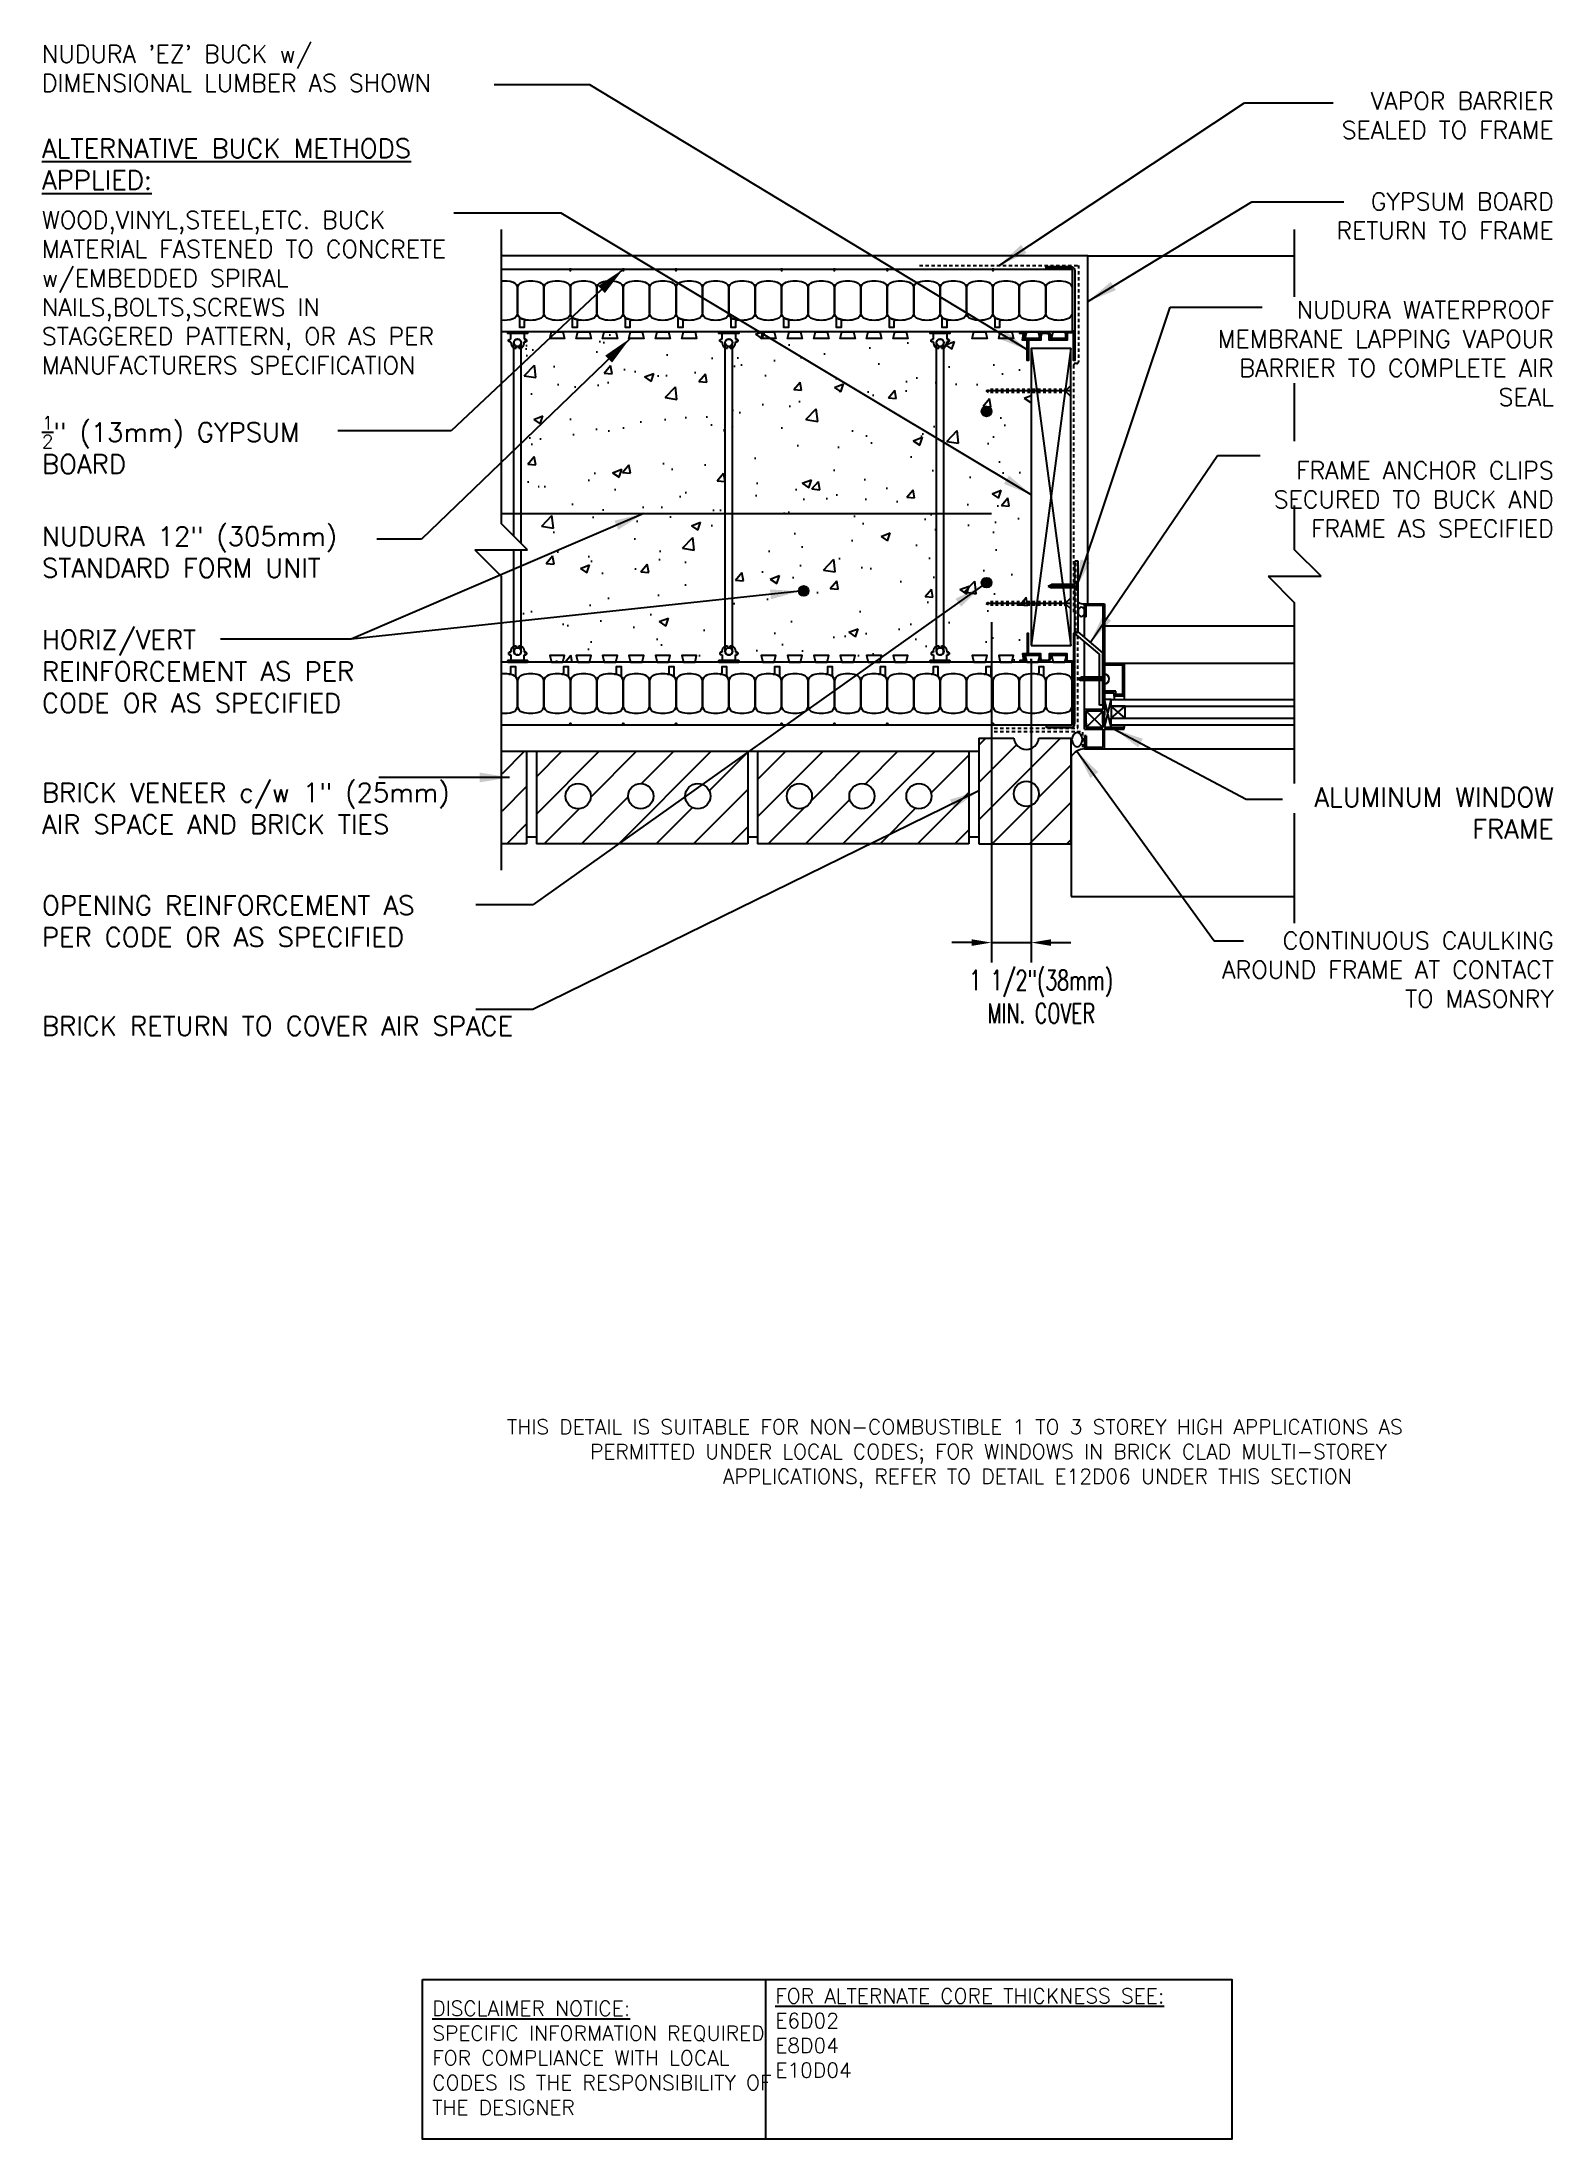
# Model space of a CAD drawing. Header units: inches. Extents: x 2960 to 3017.3, y 412.4 to 491.8.
import ezdxf

# ---------------------------------------------------------------- set-up
doc = ezdxf.new("R2010")
doc.units = ezdxf.units.IN
doc.header["$LTSCALE"] = 0.5
doc.header["$MEASUREMENT"] = 0
doc.linetypes.add('DASHED2', pattern=[0.375, 0.25, -0.125])
doc.linetypes.add('HIDDEN2', pattern=[0.1875, 0.125, -0.0625])
doc.layers.get('0').update_dxf_attribs({"linetype": 'CONTINUOUS'})
doc.layers.get('Defpoints').update_dxf_attribs({"linetype": 'CONTINUOUS'})
for name, color, linetype in [('HATCH', 12, 'CONTINUOUS'), ('LINE18', 9, 'CONTINUOUS'), ('line25', 2, 'CONTINUOUS'), ('LINE50', 5, 'CONTINUOUS'), ('LINE65', 3, 'CONTINUOUS'), ('LINE9', 9, 'CONTINUOUS'), ('TEXT', 4, 'CONTINUOUS')]:
    doc.layers.add(name, color=color, linetype=linetype)
doc.styles.add('DIM', font='romans.shx', dxfattribs={"width": 0.7})
doc.styles.get("Standard").update_dxf_attribs({"font": 'romans.shx'})
doc.dimstyles.new('ext_12', dxfattribs={"dimscale": 12, "dimtxt": 0.09375, "dimasz": 0.09375, "dimexe": 0.09375, "dimexo": 0.0625, "dimgap": 0.0625, "dimtad": 1, "dimdec": 1, "dimzin": 3, "dimdsep": 46, "dimlunit": 4, "dimtxsty": 'DIM', "dimcen": 0.09, "dimdle": 0.09375, "dimclrt": 4, "dimadec": 0, "dimazin": 0, "dimtfac": 1, "dimtdec": 1, "dimtmove": 2, "dimatfit": 3, "dimfxl": 0, "dimfrac": 2, "dimtolj": 1, "dimtzin": 0, "dimarcsym": 0})
doc.dimstyles.new('ext_8', dxfattribs={"dimscale": 8, "dimtxt": 0.09375, "dimasz": 0.09375, "dimexe": 0.09375, "dimexo": 0.0625, "dimgap": 0.0625, "dimtad": 1, "dimdec": 6, "dimzin": 3, "dimdsep": 46, "dimlunit": 4, "dimtxsty": 'DIM', "dimcen": 0.09, "dimdle": 0.09375, "dimclrt": 4, "dimadec": 0, "dimazin": 0, "dimtfac": 1, "dimtdec": 6, "dimtmove": 2, "dimatfit": 3, "dimfxl": 0, "dimfrac": 2, "dimtolj": 1, "dimtzin": 0, "dimarcsym": 0})

msp = doc.modelspace()

# ---------------------------------------------------------------- texts
at = {"layer": 'TEXT'}
for s, insert, char_height, width, attachment_point in [("{\\H0.9167x;NUDURA 'EZ' BUCK w/ DIMENSIONAL LUMBER AS SHOWN}", (2960.0380943, 490.7507016), 0.72, 17.176884001, 4), ('{\\H0.9167x;VAPOR BARRIER\\PSEALED TO FRAME}', (3017.291118, 488.9745154), 0.72, 15.163479248, 6), ('{\\LALTERNATIVE BUCK METHODS APPLIED:}', (2960.0380943, 487.1291261), 0.72, 17.176884001, 4), ('{\\H0.9167x;GYPSUM BOARD RETURN TO FRAME}', (3017.291118, 485.1653061), 0.72, 10.295799411, 6), ('{\\H0.9167x;WOOD,VINYL,STEEL,ETC. BUCK MATERIAL FASTENED TO CONCRETE w/EMBEDDED SPIRAL NAILS,BOLTS,SCREWS IN STAGGERED PATTERN, OR AS PER MANUFACTURERS SPECIFICATION}', (2960.0380943, 482.2669979), 0.72, 17.176884001, 4), ('{\\H0.9167x;NUDURA WATERPROOF MEMBRANE LAPPING VAPOUR BARRIER TO COMPLETE AIR SEAL }', (3017.291118, 479.9636899), 0.72, 15.163479248, 6), ('\\A1;{\\H0.70008x;\\S1/2;\\H1.429x;" (13mm) GYPSUM\\PBOARD}', (2960.0380943, 476.5022026), 0.72, 17.176884001, 4), ('{\\H0.9167x;FRAME ANCHOR CLIPS SECURED TO BUCK AND FRAME AS SPECIFIED}', (3017.291118, 474.439088), 0.72, 11.846403347, 6), ('\\A1;{\\H1.0004x;NUDURA 12" (305mm) STANDARD FORM UNIT}', (2960.0380943, 472.4458365), 0.72, 17.176884001, 4), ('\\A1;{\\H1.0004x;HORIZ/VERT REINFORCEMENT AS PER CODE OR AS SPECIFIED}', (2960.0380943, 467.9297851), 0.72, 14.940344242, 4), ('\\A1;{\\H1.0004x;BRICK VENEER c/w 1" (25mm) AIR SPACE AND BRICK TIES}', (2960.0380943, 462.74254), 0.72, 17.176884001, 4), ('ALUMINUM WINDOW\\PFRAME', (3017.291118, 462.5689491), 0.72, 15.163479248, 6), ('\\A1;{\\H1.0004x;OPENING REINFORCEMENT AS PER CODE OR AS SPECIFIED}', (2960.0380943, 458.4733731), 0.72, 17.176884001, 4), ('{\\H0.9167x;CONTINUOUS CAULKING AROUND FRAME AT CONTACT TO MASONRY}', (3017.291118, 456.6394585), 0.72, 15.163479248, 6), ('\\A1;{\\H1.0004x;BRICK RETURN TO COVER AIR SPACE}', (2960.0380943, 454.5113859), 0.72, 17.176884001, 4), ('{\\W2.57532; }THIS DETAIL IS SUITABLE FOR NON-COMBUSTIBLE 1 TO 3 STOREY HIGH APPLICATIONS AS\\P{\\W5.3591;  }PERMITTED UNDER LOCAL CODES; FOR WINDOWS IN BRICK CLAD MULTI-STOREY \\P{\\W7.9219;   }APPLICATIONS, REFER TO DETAIL E12D06 UNDER THIS SECTION', (2976.6552613, 438.3116214), 0.5625, 40.636119351, 4), ('{\\LDISCLAIMER NOTICE:}\\PSPECIFIC INFORMATION REQUIRED FOR COMPLIANCE WITH LOCAL CODES IS THE RESPONSIBILITY OF THE DESIGNER', (2974.8166946, 415.4461165), 0.5625, 14.00235015, 4), ('{\\LFOR ALTERNATE CORE THICKNESS SEE:\\P}E6D02\\PE8D04\\PE10D04', (2987.8086621, 416.3861463), 0.5625, 23.332952103, 4)]:
    msp.add_mtext(s, dxfattribs=dict(at, insert=insert, char_height=char_height, width=width, attachment_point=attachment_point))

# ---------------------------------------------------------------- blocks, each defined once
blk = doc.blocks.new('Connector')
blk.add_point((0.271, 0))
at = {"layer": 'LINE9'}
for p, q in [((0, 0.375), (0, -0.375)), ((0.062, -0.375), (0.062, 0.375)), ((0.281, 0.25), (0.062, 0.25))]:
    blk.add_line(p, q, dxfattribs=at)
for points, weights in [([(0.007, 0.375), (0.004, 0.375), (0, 0.375)], [1, 0.972587069138, 0.950305488115]), ([(0.327, 0.343), (0.308, 0.343), (0.281, 0.317), (0.281, 0.297)], [1, 0.85355339, 0.85355339, 1]), ([(0.328, 0.343), (0.327, 0.343), (0.327, 0.343)], [1, 0.70710678, 1]), ([(0.375, 0.297), (0.375, 0.317), (0.348, 0.343), (0.329, 0.343)], [1, 0.85355339, 0.85355339, 1]), ([(0.406, 0.25), (0.546, 0.25), (0.619, 0.131)], [0.958404415409, 0.794674173519, 0.864651571113]), ([(0.619, 0.052), (0.612, 0.049), (0.604, 0.049)], [0.83615024178, 0.892081430621, 1]), ([(0, -0.375), (0.004, -0.375), (0.007, -0.375)], [0.950305488115, 0.972587069138, 1]), ([(0.281, -0.297), (0.281, -0.317), (0.308, -0.343), (0.327, -0.343)], [1, 0.85355339, 0.85355339, 1]), ([(0.327, -0.343), (0.281, -0.343), (0.281, -0.297)], [1, 0.70710678, 1]), ([(0.329, -0.343), (0.348, -0.343), (0.375, -0.317), (0.375, -0.297)], [1, 0.85355339, 0.85355339, 1]), ([(0.375, -0.297), (0.375, -0.343), (0.329, -0.343)], [1, 0.70710678, 1]), ([(0.619, -0.131), (0.546, -0.25), (0.406, -0.25)], [0.864651574428, 0.794674169686, 0.958404415195]), ([(0.604, -0.049), (0.612, -0.049), (0.619, -0.052)], [1, 0.89208144177, 0.836150253337])]:
    blk.add_rational_spline(points, weights, degree=2, dxfattribs=at)
for points, degree in [([(0, 0.375), (0.002, 0.375), (0.005, 0.375), (0.007, 0.375)], 3), ([(0.007, 0.375), (0.021, 0.375), (0.051, 0.375), (0.062, 0.375), (0.062, 0.375)], 3), ([(0.281, 0.25), (0.281, 0.297)], 1), ([(0.327, 0.343), (0.327, 0.343), (0.328, 0.343), (0.328, 0.343)], 3), ([(0.328, 0.343), (0.329, 0.343), (0.329, 0.343), (0.329, 0.343)], 3), ([(0.375, 0.25), (0.375, 0.297)], 1), ([(0.406, 0.25), (0.375, 0.25)], 1), ([(0.406, 0.25), (0.406, 0.25)], 1), ([(0.406, 0.25), (0.406, 0.25)], 1), ([(0.406, 0.25), (0.406, 0.25)], 1), ([(0.406, 0.25), (0.406, 0.25)], 1), ([(0.406, 0.25), (0.406, 0.25)], 1), ([(0.406, 0.25), (0.406, 0.25)], 1), ([(0.406, 0.25), (0.406, 0.25)], 1), ([(0.406, 0.25), (0.406, 0.25)], 1), ([(0.406, 0.25), (0.406, 0.25)], 1), ([(0.406, 0.25), (0.406, 0.25)], 1), ([(0.406, 0.25), (0.406, 0.25)], 1), ([(0.406, 0.25), (0.406, 0.25)], 1), ([(0.406, 0.25), (0.406, 0.25)], 1), ([(0.406, 0.25), (0.406, 0.25)], 1), ([(0.406, 0.25), (0.406, 0.25)], 1), ([(0.406, 0.25), (0.406, 0.25)], 1), ([(0.406, 0.25), (0.406, 0.25)], 1), ([(0.406, 0.25), (0.406, 0.25)], 1), ([(0.406, 0.25), (0.406, 0.25)], 1), ([(0.406, 0.25), (0.406, 0.25)], 1), ([(0.406, 0.25), (0.406, 0.25)], 1), ([(0.406, 0.25), (0.406, 0.25)], 1), ([(0.406, 0.25), (0.406, 0.25)], 1), ([(0.406, 0.25), (0.406, 0.25)], 1), ([(0.604, 0.049), (0.532, 0.049)], 1), ([(0.532, 0.049), (0.532, 0.049)], 1), ([(0.532, 0.049), (0.532, 0.049)], 1), ([(0.532, 0.049), (0.532, 0.049)], 1), ([(0.532, 0.049), (0.532, 0.049)], 1), ([(0.532, 0.049), (0.532, 0.049)], 1), ([(0.532, 0.049), (0.532, 0.049)], 1), ([(0.532, 0.049), (0.532, 0.049)], 1), ([(0.532, 0.049), (0.532, 0.049)], 1), ([(0.532, 0.049), (0.532, 0.049)], 1), ([(0.532, 0.049), (0.532, 0.049)], 1), ([(0.604, 0.049), (0.609, 0.049), (0.614, 0.05), (0.619, 0.052)], 3), ([(0.604, 0.049), (0.604, 0.049)], 1), ([(0.604, 0.049), (0.604, 0.049)], 1), ([(0.604, 0.049), (0.604, 0.049)], 1), ([(0.604, 0.049), (0.604, 0.049)], 1), ([(0.619, 0.131), (0.619, 0.052)], 1), ([(0.619, 0.131), (0.619, 0.131)], 1), ([(0.619, 0.131), (0.619, 0.131)], 1), ([(0.619, 0.131), (0.619, 0.131)], 1), ([(0.619, 0.131), (0.619, 0.131)], 1), ([(0.007, -0.375), (0.005, -0.375), (0.002, -0.375), (0, -0.375)], 3), ([(0.062, -0.375), (0.062, -0.375), (0.051, -0.375), (0.021, -0.375), (0.007, -0.375)], 3), ([(0.062, -0.25), (0.281, -0.25)], 1), ([(0.281, -0.297), (0.281, -0.25)], 1), ([(0.281, -0.25), (0.281, -0.297)], 1), ([(0.328, -0.343), (0.328, -0.343), (0.327, -0.343), (0.327, -0.343)], 3), ([(0.329, -0.343), (0.329, -0.343), (0.329, -0.343), (0.328, -0.343)], 3), ([(0.375, -0.25), (0.375, -0.297)], 1), ([(0.375, -0.297), (0.375, -0.25)], 1), ([(0.406, -0.25), (0.375, -0.25)], 1), ([(0.406, -0.25), (0.406, -0.25)], 1), ([(0.406, -0.25), (0.406, -0.25)], 1), ([(0.406, -0.25), (0.406, -0.25)], 1), ([(0.406, -0.25), (0.406, -0.25)], 1), ([(0.406, -0.25), (0.406, -0.25)], 1), ([(0.406, -0.25), (0.406, -0.25)], 1), ([(0.406, -0.25), (0.406, -0.25)], 1), ([(0.406, -0.25), (0.406, -0.25)], 1), ([(0.406, -0.25), (0.406, -0.25)], 1), ([(0.406, -0.25), (0.406, -0.25)], 1), ([(0.406, -0.25), (0.406, -0.25)], 1), ([(0.532, -0.049), (0.604, -0.049)], 1), ([(0.604, -0.049), (0.58, -0.049), (0.556, -0.049), (0.532, -0.049)], 3), ([(0.532, -0.049), (0.532, -0.049)], 1), ([(0.532, -0.049), (0.532, -0.049)], 1), ([(0.532, -0.049), (0.532, -0.049)], 1), ([(0.532, -0.049), (0.532, -0.049)], 1), ([(0.619, -0.052), (0.614, -0.05), (0.609, -0.049), (0.604, -0.049)], 3), ([(0.604, -0.049), (0.604, -0.049)], 1), ([(0.604, -0.049), (0.604, -0.049)], 1), ([(0.604, -0.049), (0.604, -0.049)], 1), ([(0.604, -0.049), (0.604, -0.049)], 1), ([(0.604, -0.049), (0.604, -0.049)], 1), ([(0.604, -0.049), (0.604, -0.049)], 1), ([(0.604, -0.049), (0.604, -0.049)], 1), ([(0.604, -0.049), (0.604, -0.049)], 1), ([(0.619, -0.052), (0.619, -0.131)], 1), ([(0.619, -0.131), (0.619, -0.131)], 1), ([(0.619, -0.131), (0.619, -0.131)], 1), ([(0.619, -0.131), (0.619, -0.131)], 1), ([(0.619, -0.131), (0.619, -0.131)], 1)]:
    blk.add_open_spline(points, degree=degree, dxfattribs=at)
for points, weights, knots in [([(0.062, 0.375), (0.062, 0.375), (0.046, 0.375), (0.03, 0.375), (0.007, 0.375)], [0.868718858569, 0.861102746415, 1, 0.861102734288, 0.868718859898], [0, 0, 0, 0.5, 0.5, 1, 1, 1]), ([(0.532, 0.049), (0.472, 0.203), (0.333, 0.113), (0.157, 0), (0.333, -0.113), (0.472, -0.203), (0.532, -0.049)], [0.899508922286, 0.599718215298, 1, 0.54226024, 1, 0.599718224335, 0.899508908749], [0, 0, 0, 0.318112, 0.318112, 0.681888, 0.681888, 1, 1, 1]), ([(0.007, -0.375), (0.03, -0.375), (0.046, -0.375), (0.062, -0.375), (0.062, -0.375)], [0.868718859319, 0.861102739573, 1, 0.861102742958, 0.868718858948], [0, 0, 0, 0.5, 0.5, 1, 1, 1])]:
    blk.add_rational_spline(points, weights, degree=2, knots=knots, dxfattribs=at)
blk = doc.blocks.new('Easy-Buck')
at = {"layer": 'LINE9'}
blk.add_hatch(color=256, dxfattribs=at).paths.add_polyline_path([(-0.958, -2.402), (-0.958, -2.452), (-0.908, -2.467), (-0.028, -2.467, 0.414214), (0.122, -2.317), (0.122, 1.093), (0.072, 1.093), (0.072, -0.038, 0.414214), (-0.008, 0.043), (-0.158, 0.043), (-0.158, 0.323), (-0.842, 0.323), (-0.842, 0.162, -0.414214), (-0.942, 0.062), (-1.058, 0.062, -0.414214), (-1.158, 0.162), (-1.158, 0.323), (-1.628, 0.323), (-1.628, 1.093), (-1.678, 1.093), (-1.678, 0.323), (-1.85, 0.323), (-1.815, 0.062), (-1.958, 0.062), (-1.958, 0.012), (-1.758, 0.012), (-1.792, 0.273), (-1.208, 0.273), (-1.208, 0.162, 0.414214), (-1.058, 0.012), (-0.942, 0.012, 0.414214), (-0.792, 0.162), (-0.792, 0.273), (-0.208, 0.273), (-0.208, 0.053, 0.184483), (-0.192, 0.012), (-0.008, 0.012, -0.414214), (0.042, -0.038), (0.042, -2.317, -0.414214), (-0.028, -2.388), (-0.908, -2.388)])
blk.add_lwpolyline([(-0.958, -2.402), (-0.958, -2.452), (-0.908, -2.467), (-0.028, -2.467, 0.414214), (0.122, -2.317), (0.122, 1.093), (0.072, 1.093), (0.072, -0.038, 0.414214), (-0.008, 0.043), (-0.148, 0.043, -0.414214), (-0.158, 0.053), (-0.158, 0.323), (-0.842, 0.323), (-0.842, 0.162, -0.414214), (-0.942, 0.062), (-1.058, 0.062, -0.414214), (-1.158, 0.162), (-1.158, 0.323), (-1.628, 0.323), (-1.628, 1.093), (-1.678, 1.093), (-1.678, 0.323), (-1.85, 0.323), (-1.815, 0.062), (-1.958, 0.062), (-1.958, 0.012), (-1.758, 0.012), (-1.792, 0.273), (-1.208, 0.273), (-1.208, 0.162, 0.414214), (-1.058, 0.012), (-0.942, 0.012, 0.414214), (-0.792, 0.162), (-0.792, 0.273), (-0.208, 0.273), (-0.208, 0.053, 0.184483), (-0.192, 0.012), (-0.008, 0.012, -0.414214), (0.042, -0.038), (0.042, -2.317, -0.414214), (-0.028, -2.388), (-0.908, -2.388)], format="xyb", close=True, dxfattribs=at)
blk = doc.blocks.new('*D3')
at = {"layer": 'Defpoints', "color": 0}
for p in [(2995.998, 470.298), (2997.498, 468.905), (2997.498, 457.665)]:
    blk.add_point(p, dxfattribs=at)
at = {"layer": 'TEXT', "color": 0, "lineweight": -2}
for p, q in [((2995.998, 469.798), (2995.998, 456.915)), ((2997.498, 468.405), (2997.498, 456.915)), ((2995.248, 457.665), (2994.498, 457.665)), ((2995.998, 457.665), (2997.498, 457.665)), ((2998.248, 457.665), (2998.998, 457.665))]:
    blk.add_line(p, q, dxfattribs=at)
at = {"layer": 'TEXT', "color": 0}
for points in [[(2995.248, 457.79), (2995.248, 457.54), (2995.998, 457.665)], [(2998.248, 457.79), (2998.248, 457.54), (2997.498, 457.665)]]:
    blk.add_solid(points, dxfattribs=at)
at = {"layer": 'TEXT', "color": 4, "insert": (2997.876, 455.614), "char_height": 0.75, "attachment_point": 5, "style": 'DIM'}
blk.add_mtext('\\A1;1 1/2"(38mm)\\PMIN. COVER', dxfattribs=at)

# ---------------------------------------------------------------- dimensions: what is measured, and where the dimension line sits
at = {"layer": 'TEXT'}
dim = msp.add_linear_dim(base=(2997.4981947, 457.6651677), p1=(2995.9981947, 470.2978304), p2=(2997.4981947, 468.905438), text='<>(38mm)\\PMIN. COVER', dimstyle='ext_8', dxfattribs=at)
dim.commit()
dim.dimension.update_dxf_attribs({"geometry": '*D3', "text_midpoint": (2997.875653, 455.6143233), "dimtype": 160})

# ---------------------------------------------------------------- hatches: boundary and pattern name
at = {"layer": 'HATCH'}
h = msp.add_hatch(dxfattribs=at)
h.set_pattern_fill('AR-CONC', color=256, scale=0.5)
h.set_pattern_definition([(50, (0, 0), (3.586301, -0.3137607), [0.375, -4.125]), (355, (0, 0), (-0.6937567, 3.7609607), [0.3, -3.3]), (100.45144, (0.299, -0.026), (2.8925442, 3.4472), [0.318701, -3.5057106]), (46.1842, (0, 1), (5.3362067, -0.8275964), [0.5625, -6.1875]), (96.63564, (0.4447, 0.931), (4.67331, 4.870593), [0.478052, -5.258569]), (351.18416, (0, 1), (4.67331, 4.870593), [0.45, -4.95]), (21, (0.5, 0.75), (2.9845353, -2.0130945), [0.375, -4.125]), (326, (0.5, 0.75), (1.2165767, 3.6257502), [0.3, -3.3]), (71.45144, (0.7487, 0.5822), (4.201112, 1.6126558), [0.318701, -3.5057106]), (37.5, (0, 0), (0.0607993, 1.66446927), [0, -3.26, 0, -3.35, 0, -3.3125]), (7.5, (0, 0), (1.3153477, 1.9720586), [0, -1.91, 0, -3.185, 0, -1.2625]), (327.5, (-1.115, 0), (2.6691122, -0.11277436), [0, -1.25, 0, -3.9, 0, -5.175]), (317.5, (-1.615, 0), (2.9159308, 0.500525), [0, -1.625, 0, -2.59, 0, -3.675])])
h.paths.add_polyline_path([(2978.4252295, 480.7729849), (2985.675231, 480.7729849), (2985.9095606, 480.1678175), (2985.9095606, 468.8930586), (2985.675231, 468.2804406), (2978.4252295, 468.2804406), (2978.1812592, 468.8993015), (2978.4277683, 472.5304029), (2978.1812592, 480.1615746)])
h.paths.add_polyline_path([(2986.4252295, 480.7729849), (2993.675231, 480.7729849), (2993.9095606, 480.1678175), (2993.9095606, 468.8930586), (2993.675231, 468.2804406), (2986.4252295, 468.2804406), (2986.1812592, 468.8993015), (2986.1812592, 480.1615746)])
h.paths.add_polyline_path([(2994.4252295, 480.7729849), (2997.4981947, 480.7729849), (2997.4981947, 468.2804029), (2994.4252295, 468.2804029), (2994.1908106, 468.8931195), (2994.1908106, 480.1677566)])
h = msp.add_hatch(dxfattribs=at)
h.set_pattern_fill('ANSI31', color=256, scale=8, style=0)
h.set_pattern_definition([(45, (89.147, 16.6728), (-0.70710678, 0.70710678), [])])
h.paths.add_polyline_path([(2978.3892042, 464.9058107), (2977.4746719, 464.9058107), (2977.4746719, 461.4058107), (2978.3892042, 461.4058107)])
edge = h.paths.add_edge_path()
edge.add_arc((2980.3458021, 463.2074394), 0.4765505, 0, 360)
edge = h.paths.add_edge_path()
edge.add_arc((2982.7149114, 463.2074394), 0.4765505, 0, 360)
edge = h.paths.add_edge_path()
edge.add_arc((2984.8748754, 463.2074394), 0.4765505, 0, 360)
h.paths.add_polyline_path([(2978.7642042, 464.9058107), (2978.7642042, 461.4058107), (2986.7642042, 461.4058107), (2986.7642042, 464.9058107)])
edge = h.paths.add_edge_path()
edge.add_arc((2988.7208021, 463.2074394), 0.4765505, 0, 360)
edge = h.paths.add_edge_path()
edge.add_arc((2991.0899114, 463.2074394), 0.4765505, 0, 360)
edge = h.paths.add_edge_path()
edge.add_arc((2993.2498754, 463.2074394), 0.4765505, 0, 360)
h.paths.add_polyline_path([(2995.1392042, 464.9058107), (2987.1392042, 464.9058107), (2987.1392042, 461.4058107), (2995.1392042, 461.4058107)])
edge = h.paths.add_edge_path()
edge.add_arc((2997.315833, 463.2951394), 0.4765505, 0, 360)
edge = h.paths.add_edge_path()
edge.add_arc((2997.315833, 465.4551034), 0.4765505, 185.986391627, 354.013608373)
edge.add_line((2997.7897847, 465.4054029), (2999.0142042, 465.4054029))
edge.add_line((2999.0142042, 465.4054029), (2999.0142042, 461.4058107))
edge.add_line((2999.0142042, 461.4058107), (2995.5142042, 461.4058107))
edge.add_line((2995.5142042, 461.4058107), (2995.5142042, 465.4054029))
edge.add_line((2995.5142042, 465.4054029), (2996.8418813, 465.4054029))
at = {"layer": 'LINE65'}
for points in [[(2995.6231947, 477.771652, 1), (2995.9981947, 477.771652, 1)], [(2989.0721615, 470.9756063, 1), (2988.6971615, 470.9756063, 1)], [(2995.9981947, 471.2892241, 1), (2995.6231947, 471.2892241, 1)]]:
    msp.add_hatch(color=256, dxfattribs=at).paths.add_polyline_path(points)

# ---------------------------------------------------------------- linework, layer by layer
at = {"layer": 'HATCH'}
for p, q in [((2992.4072304, 480.5316071), (2992.4072304, 480.5316071)), ((2992.4097685, 480.5289316), (2992.4097685, 480.5289316)), ((2998.9981947, 478.5439478), (2995.7916411, 478.5439478)), ((2999.1481947, 471.1580912), (2998.1481947, 471.1580912)), ((2998.9981947, 470.5033855), (2995.7916411, 470.5033855)), ((3000.2732091, 467.6430202), (2999.2732091, 467.6430202))]:
    msp.add_line(p, q, dxfattribs=at)
at = {"layer": 'HATCH', "color": 6, "linetype": 'DASHED2'}
for p, q in [((2999.1874847, 469.4365153), (2999.1874847, 472.0412005)), ((2999.2307075, 469.4052653), (2999.2187347, 469.4052653)), ((2999.2619575, 465.7804029), (2999.2619575, 469.3740153)), ((2996.0971338, 465.7804029), (2999.2619575, 465.7804029)), ((2996.0971338, 465.6554029), (2999.4606947, 465.6554029)), ((2999.4606947, 465.0564525), (2999.4606947, 465.6554029))]:
    msp.add_line(p, q, dxfattribs=at)
msp.add_lwpolyline([(2993.2749322, 483.2999568), (2999.2934697, 483.2999568), (2999.2934697, 479.6503433, -0.4142135624), (2999.2309697, 479.5878433), (2999.1700983, 479.5878433, 0.4142135624), (2999.1075983, 479.5253433), (2999.1075983, 470.156901)], format="xyb", dxfattribs=at)
for centre, start, end in [((2999.2187347, 469.4365153), 180, 270), ((2999.2307075, 469.3740153), 0, 90)]:
    msp.add_arc(centre, 0.03125, start, end, dxfattribs=at)
at = {"layer": 'HATCH', "extrusion": (0, 0, -1)}
msp.add_ellipse((2999.2402807, 465.348537), major_axis=(0, -0.2700001), ratio=0.7290404598, start_param=-1.5707963268, end_param=4.7123889804, dxfattribs=at)
at = {"layer": 'LINE18'}
for p, q in [((2999.6481947, 483.6554029), (2977.4277683, 483.6554029)), ((2999.6481947, 470.4929548), (2999.6481947, 483.6554029)), ((2977.9095606, 473.0486107), (2977.9095606, 480.3744381)), ((2978.1908106, 472.7673607), (2978.1908106, 480.3744381)), ((2985.9095606, 468.686438), (2985.9095606, 480.3744381)), ((2986.1908106, 468.686438), (2986.1908106, 480.3744381)), ((2993.9095606, 468.686438), (2993.9095606, 480.3744381)), ((2994.1908106, 468.686438), (2994.1908106, 480.3744381)), ((2998.8544766, 478.6064478), (2998.9981947, 478.750166)), ((2998.8544766, 478.4814478), (2998.9981947, 478.3377297)), ((2977.9095606, 468.686438), (2977.9095606, 472.5304029)), ((2978.1908106, 468.686438), (2978.1908106, 472.5304029)), ((2999.1481947, 469.367933), (2999.1481947, 472.1030742)), ((2999.2731947, 472.1030742), (2999.1481947, 472.1030742)), ((2999.2731947, 469.4259823), (2999.2731947, 472.1030742)), ((2998.1481947, 471.1580912), (2998.2677034, 471.2205912)), ((2998.1481947, 471.1580912), (2998.2677034, 471.0955912)), ((2999.1481947, 471.2205912), (2998.2677034, 471.2205912)), ((2999.1481947, 471.0955912), (2998.2677034, 471.0955912)), ((2999.1481947, 471.2393094), (2999.2731947, 471.3643094)), ((2999.1481947, 471.0768731), (2999.2731947, 470.9518731)), ((2998.8544766, 470.5658855), (2998.9981947, 470.7096037)), ((2998.8544766, 470.4408855), (2998.9981947, 470.2971674)), ((2999.5857088, 469.9929195), (2999.5231947, 469.9929195)), ((3000.0857305, 468.5762086), (2999.1481947, 469.367933)), ((2999.1481947, 468.5304029), (2999.1481947, 469.2179029)), ((3000.2107305, 468.6342578), (2999.2731947, 469.4259823)), ((3000.0857305, 467.7055202), (3000.0857305, 468.5762086)), ((3000.2107305, 467.7055202), (3000.2107305, 468.6342578)), ((2999.2732091, 467.6430202), (2999.3927178, 467.7055202)), ((2999.2732091, 467.6430202), (2999.3927178, 467.5805202)), ((3000.2732091, 467.7055202), (2999.3927178, 467.7055202)), ((3000.2732091, 467.5805202), (2999.3927178, 467.5805202)), ((3000.0857305, 466.6517825), (3000.0857305, 467.5805202)), ((3000.2107305, 466.6517825), (3000.2107305, 467.5805202)), ((3000.2107305, 466.6517825), (3000.0857305, 466.6517825)), ((2999.5857088, 465.4929683), (2999.5231947, 465.4929683))]:
    msp.add_line(p, q, dxfattribs=at)
at = {"layer": 'LINE18', "linetype": 'HIDDEN2'}
for p, q in [((2995.7916411, 478.5439478), (2995.9111498, 478.6064478)), ((2995.7916411, 478.5439478), (2995.9111498, 478.4814478)), ((2998.8544766, 478.6064478), (2995.9111498, 478.6064478)), ((2998.8544766, 478.4814478), (2995.9111498, 478.4814478)), ((2995.7916411, 470.5033855), (2995.9111498, 470.5658855)), ((2995.7916411, 470.5033855), (2995.9111498, 470.4408855)), ((2998.8544766, 470.5658855), (2995.9111498, 470.5658855)), ((2998.8544766, 470.4408855), (2995.9111498, 470.4408855))]:
    msp.add_line(p, q, dxfattribs=at)
at = {"layer": 'LINE18', "flags": 128}
for points in [[(2999.5231947, 469.9929195), (2999.5231947, 470.4929548), (3000.2732091, 470.4929548)], [(2999.5231947, 469.2148638), (2999.5231947, 470.0308676)], [(2999.5857088, 469.9929195), (2999.5857088, 470.4304793), (3000.2106565, 470.4304793)], [(3000.2106565, 470.4304793), (3000.2107099, 467.7055202)], [(3000.2732091, 470.4929548), (3000.2732091, 466.2700746)], [(2999.5231947, 467.7055202), (2999.5231947, 469.0512553)], [(2999.5231947, 465.7429666), (2999.5231947, 467.5805202)], [(3000.2107123, 467.5805202), (3000.2107336, 466.4926725)], [(3000.2732091, 468.2429117), (3001.0231849, 468.2429117), (3001.0231849, 466.9929392), (3000.6481777, 466.9929392), (3000.6481777, 467.1178901)], [(3000.2732091, 468.1804362), (3000.9607865, 468.1804362), (3000.9606708, 467.0554147), (3000.7106146, 467.0554147), (3000.7107303, 467.1803656)], [(3000.7107303, 467.1803656), (3000.2732091, 467.1803656)], [(3000.2732091, 467.1178901), (3000.6481777, 467.1178901)], [(3000.5232267, 466.8679882), (3000.2732091, 466.8679882)], [(3000.5232267, 466.8679882), (3007.4768078, 466.8679882)], [(3000.5232267, 466.6180863), (3000.5232267, 466.8679882)], [(3000.6481777, 466.9929392), (3000.6481777, 466.8679882)], [(3001.0231849, 466.9929392), (3001.0231849, 466.8679882)], [(3000.2107336, 466.4926725), (2999.5231947, 466.4926725)], [(2999.5231947, 466.4926725), (2999.5231947, 466.430197)], [(2999.5231947, 466.2700746), (2999.5231947, 466.430197)], [(2999.5857088, 466.2700746), (2999.5231947, 466.2700746)], [(3000.210695, 466.430197), (2999.5857088, 466.430197)], [(2999.5857088, 466.2700746), (2999.5857088, 466.430197)], [(2999.5857088, 465.9655645), (2999.5857088, 466.2700746)], [(3000.210695, 466.2700746), (3000.210695, 466.430197)], [(3000.210695, 465.9655645), (3000.210695, 466.2700746)], [(3000.2732091, 466.2700746), (3000.210695, 466.2700746)], [(3000.2732091, 465.9655645), (3000.2732091, 466.2700746)], [(3000.5232267, 466.1553049), (3001.060863, 466.1553049), (3001.060863, 466.6180863), (3000.5232267, 466.6180863), (3000.5232267, 466.1553049)], [(3000.5232267, 465.9054029), (3000.5232267, 466.1553049)], [(2999.5231947, 465.9655645), (2999.5231947, 465.8054421)], [(2999.5857088, 465.9655645), (2999.5231947, 465.9655645)], [(2999.5231947, 465.7429666), (2999.5231947, 465.8054421)], [(2999.5231947, 465.4929683), (2999.5231947, 464.992933), (3000.2732091, 464.992933), (3000.2732091, 465.7429666), (3001.0231849, 465.7429666)], [(2999.5231947, 465.7429666), (3000.210695, 465.7429666)], [(2999.5857088, 465.9655645), (2999.5857088, 465.8054421)], [(3000.210695, 465.8054421), (2999.5857088, 465.8054421)], [(2999.5857088, 465.4929683), (2999.5857088, 465.0554085), (3000.2106179, 465.0554085)], [(3000.210695, 465.7429666), (3000.2106179, 465.0554085)], [(3000.210695, 465.9655645), (3000.210695, 465.8054421)], [(3000.2732091, 465.9655645), (3000.210695, 465.9655645)], [(3000.2732091, 465.9655645), (3000.2732091, 465.8054421)], [(3001.0231849, 465.8054421), (3000.2732091, 465.8054421)], [(3000.5232267, 465.9054029), (3007.4768078, 465.9054029)], [(3001.0231849, 465.8054421), (3000.5232267, 465.8054421), (3000.5232267, 465.9054029), (3001.0231849, 465.9054029), (3001.0231849, 465.8054421)], [(3001.0231849, 465.7429666), (3001.0231849, 465.8054421)]]:
    msp.add_lwpolyline(points, dxfattribs=at)
at = {"layer": 'LINE18'}
for centre in [(2978.0501856, 480.3744381), (2986.0501856, 480.3744381), (2994.0501856, 480.3744381), (2978.0501856, 468.686438), (2986.0501856, 468.686438), (2994.0501856, 468.686438)]:
    msp.add_circle(centre, 0.140625, dxfattribs=at)
msp.add_arc((3000.2732091, 467.6430202), 0.1832614, 270, 90, dxfattribs=at)
at = {"layer": 'line25', "color": 12}
for p, q in [((2999.6481947, 483.6554029), (3007.4768078, 483.6554029)), ((2998.9981947, 480.155438), (2997.4981947, 468.905438)), ((2997.4981947, 480.155438), (2998.9981947, 468.905438)), ((2999.0142042, 464.7055298), (2999.0142042, 459.4054029)), ((2999.0142042, 459.4054029), (3007.4768078, 459.4054029))]:
    msp.add_line(p, q, dxfattribs=at)
at = {"layer": 'line25'}
for p, q in [((2999.0502303, 480.7804029), (2977.4277683, 480.7804029)), ((2998.0502303, 468.2804029), (2977.4277683, 468.2804029)), ((2999.0502303, 468.2804029), (2998.0502303, 468.2804029)), ((2995.5142042, 465.4054029), (2995.5142042, 461.4058107)), ((2995.5142042, 465.4054029), (2996.8418813, 465.4054029)), ((2997.7897847, 465.4054029), (2999.0142042, 465.4054029)), ((2999.0142042, 461.4058107), (2999.0142042, 465.4054029)), ((2977.4746719, 464.9058107), (2995.5142042, 464.9058107)), ((2978.3892042, 464.9058107), (2978.3892042, 461.4058107)), ((2978.7642042, 464.9058107), (2978.7642042, 461.4058107)), ((2978.7642042, 464.9058107), (2978.7642042, 461.4058107)), ((2986.7642042, 464.9058107), (2986.7642042, 461.4058107)), ((2987.1392042, 464.9058107), (2987.1392042, 461.4058107)), ((2987.1392042, 464.9058107), (2987.1392042, 461.4058107)), ((2995.1392042, 464.9058107), (2995.1392042, 461.4058107)), ((2978.3892042, 461.4058107), (2977.4746719, 461.4058107)), ((2978.7642042, 461.6558107), (2978.3892042, 461.6558107)), ((2986.7642042, 461.4058107), (2978.7642042, 461.4058107)), ((2987.1392042, 461.6558107), (2986.7642042, 461.6558107)), ((2995.1392042, 461.4058107), (2987.1392042, 461.4058107)), ((2995.5142042, 461.6558107), (2995.1392042, 461.6558107)), ((2995.5142042, 461.4058107), (2999.0142042, 461.4058107))]:
    msp.add_line(p, q, dxfattribs=at)
for points in [[(2979.7690643, 480.7804029), (2979.8313963, 480.5304029), (2979.2690643, 480.5304029), (2979.3313963, 480.7804029)], [(2980.7690643, 480.7804029), (2980.8313963, 480.5304029), (2980.2690643, 480.5304029), (2980.3313963, 480.7804029)], [(2981.7690643, 480.7804029), (2981.8313963, 480.5304029), (2981.2690643, 480.5304029), (2981.3313963, 480.7804029)], [(2982.7690643, 480.7804029), (2982.8313963, 480.5304029), (2982.2690643, 480.5304029), (2982.3313963, 480.7804029)], [(2983.7690643, 480.7804029), (2983.8313963, 480.5304029), (2983.2690643, 480.5304029), (2983.3313963, 480.7804029)], [(2984.7690643, 480.7804029), (2984.8313963, 480.5304029), (2984.2690643, 480.5304029), (2984.3313963, 480.7804029)], [(2987.7690643, 480.7804029), (2987.8313963, 480.5304029), (2987.2690643, 480.5304029), (2987.3313963, 480.7804029)], [(2988.7690643, 480.7804029), (2988.8313963, 480.5304029), (2988.2690643, 480.5304029), (2988.3313963, 480.7804029)], [(2989.7690643, 480.7804029), (2989.8313963, 480.5304029), (2989.2690643, 480.5304029), (2989.3313963, 480.7804029)], [(2990.7690643, 480.7804029), (2990.8313963, 480.5304029), (2990.2690643, 480.5304029), (2990.3313963, 480.7804029)], [(2991.7690643, 480.7804029), (2991.8313963, 480.5304029), (2991.2690643, 480.5304029), (2991.3313963, 480.7804029)], [(2992.7690643, 480.7804029), (2992.8313963, 480.5304029), (2992.2690643, 480.5304029), (2992.3313963, 480.7804029)], [(2995.7690643, 480.7804029), (2995.8313963, 480.5304029), (2995.2690643, 480.5304029), (2995.3313963, 480.7804029)], [(2996.7690643, 480.7804029), (2996.8313963, 480.5304029), (2996.2690643, 480.5304029), (2996.3313963, 480.7804029)], [(2997.7690643, 480.7804029), (2997.8313963, 480.5304029), (2997.2690643, 480.5304029), (2997.3313963, 480.7804029)], [(2998.7690643, 480.7804029), (2998.8313963, 480.5304029), (2998.2690643, 480.5304029), (2998.3313963, 480.7804029)], [(2997.4981947, 468.905438), (2998.9981947, 468.905438), (2998.9981947, 480.155438), (2997.4981947, 480.155438)], [(2979.7690643, 468.2804029), (2979.8313963, 468.5304029), (2979.2690643, 468.5304029), (2979.3313963, 468.2804029)], [(2980.7690643, 468.2804029), (2980.8313963, 468.5304029), (2980.2690643, 468.5304029), (2980.3313963, 468.2804029)], [(2981.7690643, 468.2804029), (2981.8313963, 468.5304029), (2981.2690643, 468.5304029), (2981.3313963, 468.2804029)], [(2982.7690643, 468.2804029), (2982.8313963, 468.5304029), (2982.2690643, 468.5304029), (2982.3313963, 468.2804029)], [(2983.7690643, 468.2804029), (2983.8313963, 468.5304029), (2983.2690643, 468.5304029), (2983.3313963, 468.2804029)], [(2984.7690643, 468.2804029), (2984.8313963, 468.5304029), (2984.2690643, 468.5304029), (2984.3313963, 468.2804029)], [(2987.7690643, 468.2804029), (2987.8313963, 468.5304029), (2987.2690643, 468.5304029), (2987.3313963, 468.2804029)], [(2988.7690643, 468.2804029), (2988.8313963, 468.5304029), (2988.2690643, 468.5304029), (2988.3313963, 468.2804029)], [(2989.7690643, 468.2804029), (2989.8313963, 468.5304029), (2989.2690643, 468.5304029), (2989.3313963, 468.2804029)], [(2990.7690643, 468.2804029), (2990.8313963, 468.5304029), (2990.2690643, 468.5304029), (2990.3313963, 468.2804029)], [(2991.7690643, 468.2804029), (2991.8313963, 468.5304029), (2991.2690643, 468.5304029), (2991.3313963, 468.2804029)], [(2992.7690643, 468.2804029), (2992.8313963, 468.5304029), (2992.2690643, 468.5304029), (2992.3313963, 468.2804029)], [(2995.7690643, 468.2804029), (2995.8313963, 468.5304029), (2995.2690643, 468.5304029), (2995.3313963, 468.2804029)], [(2996.7690643, 468.2804029), (2996.8313963, 468.5304029), (2996.2690643, 468.5304029), (2996.3313963, 468.2804029)], [(2997.7690643, 468.2804029), (2997.8313963, 468.5304029), (2997.2690643, 468.5304029), (2997.3313963, 468.2804029)], [(2998.7690643, 468.2804029), (2998.8313963, 468.5304029), (2998.2690643, 468.5304029), (2998.3313963, 468.2804029)]]:
    msp.add_lwpolyline(points, close=True, dxfattribs=at)
at = {"layer": 'line25', "color": 12, "flags": 128}
for points in [[(3000.2732091, 469.6554247), (3007.4768078, 469.6554247)], [(3001.0231849, 468.2429117), (3007.4768078, 468.2429117)], [(3000.5232267, 465.8054421), (3000.2732091, 466.8679882)], [(3000.2732091, 465.8054421), (3000.5232267, 466.8679882)], [(2999.5857088, 465.8054421), (3000.210695, 466.430197)], [(3000.210695, 465.8054421), (2999.5857088, 466.430197)], [(3000.5232267, 466.6180863), (3007.4768078, 466.6180863)], [(3001.060863, 466.1553049), (3000.5232267, 466.6180863)], [(3000.5232267, 466.1553049), (3001.060863, 466.6180863)], [(3000.5232267, 466.1553049), (3007.4768078, 466.1553049)], [(3000.2732091, 464.992933), (3007.4768078, 464.992933)]]:
    msp.add_lwpolyline(points, dxfattribs=at)
at = {"layer": 'line25'}
for centre in [(2980.3458021, 463.2074394), (2982.7149114, 463.2074394), (2984.8748754, 463.2074394), (2988.7208021, 463.2074394), (2991.0899114, 463.2074394), (2993.2498754, 463.2074394), (2997.315833, 463.2951394)]:
    msp.add_circle(centre, 0.4765505, dxfattribs=at)
at = {"layer": 'line25', "color": 12}
for centre, radius, start, end in [((2999.4610037, 470.7891238), 0.3026282, 231.640546645, 281.858959681), ((2999.5283604, 464.3893665), 0.6035859, 90.490363468, 148.411937839)]:
    msp.add_arc(centre, radius, start, end, dxfattribs=at)
at = {"layer": 'line25'}
msp.add_arc((2997.315833, 465.4551034), 0.4765505, 185.986391627, 354.013608373, dxfattribs=at)
at = {"layer": 'line25', "color": 12, "extrusion": (0, 0, -1)}
msp.add_ellipse((2999.3981947, 470.1839904), major_axis=(0, -0.1817855), ratio=0.6876234221, start_param=-1.5707963268, end_param=4.7123889804, dxfattribs=at)
at = {"layer": 'LINE50'}
for p, q in [((2977.4252303, 483.1554029), (2999.0502303, 483.1554029)), ((2999.0502303, 483.1554029), (2999.0502303, 480.7804029)), ((2999.0502303, 465.9054029), (2999.0502303, 468.2804029)), ((2977.4252303, 465.9054029), (2999.0502303, 465.9054029))]:
    msp.add_line(p, q, dxfattribs=at)
at = {"layer": 'LINE65', "flags": 128}
msp.add_lwpolyline([(2977.4277683, 473.9077413), (2995.9981947, 473.9077413)], dxfattribs=at)
at = {"layer": 'LINE65'}
for centre in [(2995.8106947, 477.771652), (2988.8846615, 470.9756063), (2995.8106947, 471.2892241)]:
    msp.add_circle(centre, 0.1875, dxfattribs=at)
at = {"layer": 'LINE9'}
for p, q in [((2977.4277683, 484.6554029), (2977.4277683, 473.5304029)), ((3007.4768078, 482.1085713), (3007.4768078, 484.6554029)), ((3007.4768078, 476.6397351), (3007.4768078, 478.8444492)), ((3007.4768078, 472.5304029), (3007.4768078, 474.2059597)), ((2978.4277683, 472.5304029), (2977.4277683, 473.5304029)), ((2976.4277683, 472.5304029), (2977.4277683, 471.5304029)), ((2976.4277683, 472.5304029), (2978.4277683, 472.5304029)), ((3008.4768078, 471.5304029), (3007.4768078, 472.5304029)), ((2977.4277683, 471.5304029), (2977.4277683, 460.4054029)), ((3006.4768078, 471.5304029), (3008.4768078, 471.5304029)), ((3006.4768078, 471.5304029), (3007.4768078, 470.5304029)), ((3007.4768078, 463.687849), (3007.4768078, 470.5304029)), ((3007.4768078, 458.4054029), (3007.4768078, 462.5653819))]:
    msp.add_line(p, q, dxfattribs=at)
for points in [[(2977.4252303, 482.7105244, -0.1080897437), (2977.8771533, 482.6663567, -0.3253046293), (2978.0502303, 482.4284852), (2978.0502303, 481.5073206, -0.3253046293), (2977.8771533, 481.2694491, -0.1074814742), (2977.4277683, 481.2249839, -0.1074814742)], [(2977.4252303, 466.3502815, 0.1080897437), (2977.8771533, 466.3944491, 0.3253046293), (2978.0502303, 466.6323206), (2978.0502303, 467.5534852, 0.3253046293), (2977.8771533, 467.7913567, 0.1074814742), (2977.4277683, 467.8358219, 0.1074814742)]]:
    msp.add_lwpolyline(points, format="xyb", dxfattribs=at)
for points in [[(2978.8771533, 481.2694491, -0.1576707808), (2978.2233072, 481.2694491, -0.3253046293), (2978.0502303, 481.5073206), (2978.0502303, 482.4284852, -0.3253046293), (2978.2233072, 482.6663567, -0.1576707808), (2978.8771533, 482.6663567, -0.3253046293), (2979.0502303, 482.4284852), (2979.0502303, 481.5073206, -0.3253046293)], [(2979.8771533, 481.2694491, -0.1576707808), (2979.2233072, 481.2694491, -0.3253046293), (2979.0502303, 481.5073206), (2979.0502303, 482.4284852, -0.3253046293), (2979.2233072, 482.6663567, -0.1576707808), (2979.8771533, 482.6663567, -0.3253046293), (2980.0502303, 482.4284852), (2980.0502303, 481.5073206, -0.3253046293)], [(2980.8771533, 481.2694491, -0.1576707808), (2980.2233072, 481.2694491, -0.3253046293), (2980.0502303, 481.5073206), (2980.0502303, 482.4284852, -0.3253046293), (2980.2233072, 482.6663567, -0.1576707808), (2980.8771533, 482.6663567, -0.3253046293), (2981.0502303, 482.4284852), (2981.0502303, 481.5073206, -0.3253046293)], [(2981.8771533, 481.2694491, -0.1576707808), (2981.2233072, 481.2694491, -0.3253046293), (2981.0502303, 481.5073206), (2981.0502303, 482.4284852, -0.3253046293), (2981.2233072, 482.6663567, -0.1576707808), (2981.8771533, 482.6663567, -0.3253046293), (2982.0502303, 482.4284852), (2982.0502303, 481.5073206, -0.3253046293)], [(2982.8771533, 481.2694491, -0.1576707808), (2982.2233072, 481.2694491, -0.3253046293), (2982.0502303, 481.5073206), (2982.0502303, 482.4284852, -0.3253046293), (2982.2233072, 482.6663567, -0.1576707808), (2982.8771533, 482.6663567, -0.3253046293), (2983.0502303, 482.4284852), (2983.0502303, 481.5073206, -0.3253046293)], [(2983.8771533, 481.2694491, -0.1576707808), (2983.2233072, 481.2694491, -0.3253046293), (2983.0502303, 481.5073206), (2983.0502303, 482.4284852, -0.3253046293), (2983.2233072, 482.6663567, -0.1576707808), (2983.8771533, 482.6663567, -0.3253046293), (2984.0502303, 482.4284852), (2984.0502303, 481.5073206, -0.3253046293)], [(2984.8771533, 481.2694491, -0.1576707808), (2984.2233072, 481.2694491, -0.3253046293), (2984.0502303, 481.5073206), (2984.0502303, 482.4284852, -0.3253046293), (2984.2233072, 482.6663567, -0.1576707808), (2984.8771533, 482.6663567, -0.3253046293), (2985.0502303, 482.4284852), (2985.0502303, 481.5073206, -0.3253046293)], [(2985.8771533, 481.2694491, -0.1576707808), (2985.2233072, 481.2694491, -0.3253046293), (2985.0502303, 481.5073206), (2985.0502303, 482.4284852, -0.3253046293), (2985.2233072, 482.6663567, -0.1576707808), (2985.8771533, 482.6663567, -0.3253046293), (2986.0502303, 482.4284852), (2986.0502303, 481.5073206, -0.3253046293)], [(2986.8771533, 481.2694491, -0.1576707808), (2986.2233072, 481.2694491, -0.3253046293), (2986.0502303, 481.5073206), (2986.0502303, 482.4284852, -0.3253046293), (2986.2233072, 482.6663567, -0.1576707808), (2986.8771533, 482.6663567, -0.3253046293), (2987.0502303, 482.4284852), (2987.0502303, 481.5073206, -0.3253046293)], [(2987.8771533, 481.2694491, -0.1576707808), (2987.2233072, 481.2694491, -0.3253046293), (2987.0502303, 481.5073206), (2987.0502303, 482.4284852, -0.3253046293), (2987.2233072, 482.6663567, -0.1576707808), (2987.8771533, 482.6663567, -0.3253046293), (2988.0502303, 482.4284852), (2988.0502303, 481.5073206, -0.3253046293)], [(2988.8771533, 481.2694491, -0.1576707808), (2988.2233072, 481.2694491, -0.3253046293), (2988.0502303, 481.5073206), (2988.0502303, 482.4284852, -0.3253046293), (2988.2233072, 482.6663567, -0.1576707808), (2988.8771533, 482.6663567, -0.3253046293), (2989.0502303, 482.4284852), (2989.0502303, 481.5073206, -0.3253046293)], [(2989.8771533, 481.2694491, -0.1576707808), (2989.2233072, 481.2694491, -0.3253046293), (2989.0502303, 481.5073206), (2989.0502303, 482.4284852, -0.3253046293), (2989.2233072, 482.6663567, -0.1576707808), (2989.8771533, 482.6663567, -0.3253046293), (2990.0502303, 482.4284852), (2990.0502303, 481.5073206, -0.3253046293)], [(2990.8771533, 481.2694491, -0.1576707808), (2990.2233072, 481.2694491, -0.3253046293), (2990.0502303, 481.5073206), (2990.0502303, 482.4284852, -0.3253046293), (2990.2233072, 482.6663567, -0.1576707808), (2990.8771533, 482.6663567, -0.3253046293), (2991.0502303, 482.4284852), (2991.0502303, 481.5073206, -0.3253046293)], [(2991.8771533, 481.2694491, -0.1576707808), (2991.2233072, 481.2694491, -0.3253046293), (2991.0502303, 481.5073206), (2991.0502303, 482.4284852, -0.3253046293), (2991.2233072, 482.6663567, -0.1576707808), (2991.8771533, 482.6663567, -0.3253046293), (2992.0502303, 482.4284852), (2992.0502303, 481.5073206, -0.3253046293)], [(2992.8771533, 481.2694491, -0.1576707808), (2992.2233072, 481.2694491, -0.3253046293), (2992.0502303, 481.5073206), (2992.0502303, 482.4284852, -0.3253046293), (2992.2233072, 482.6663567, -0.1576707808), (2992.8771533, 482.6663567, -0.3253046293), (2993.0502303, 482.4284852), (2993.0502303, 481.5073206, -0.3253046293)], [(2993.8771533, 481.2694491, -0.1576707808), (2993.2233072, 481.2694491, -0.3253046293), (2993.0502303, 481.5073206), (2993.0502303, 482.4284852, -0.3253046293), (2993.2233072, 482.6663567, -0.1576707808), (2993.8771533, 482.6663567, -0.3253046293), (2994.0502303, 482.4284852), (2994.0502303, 481.5073206, -0.3253046293)], [(2994.8771533, 481.2694491, -0.1576707808), (2994.2233072, 481.2694491, -0.3253046293), (2994.0502303, 481.5073206), (2994.0502303, 482.4284852, -0.3253046293), (2994.2233072, 482.6663567, -0.1576707808), (2994.8771533, 482.6663567, -0.3253046293), (2995.0502303, 482.4284852), (2995.0502303, 481.5073206, -0.3253046293)], [(2995.8771533, 481.2694491, -0.1576707808), (2995.2233072, 481.2694491, -0.3253046293), (2995.0502303, 481.5073206), (2995.0502303, 482.4284852, -0.3253046293), (2995.2233072, 482.6663567, -0.1576707808), (2995.8771533, 482.6663567, -0.3253046293), (2996.0502303, 482.4284852), (2996.0502303, 481.5073206, -0.3253046293)], [(2996.8771533, 481.2694491, -0.1576707808), (2996.2233072, 481.2694491, -0.3253046293), (2996.0502303, 481.5073206), (2996.0502303, 482.4284852, -0.3253046293), (2996.2233072, 482.6663567, -0.1576707808), (2996.8771533, 482.6663567, -0.3253046293), (2997.0502303, 482.4284852), (2997.0502303, 481.5073206, -0.3253046293)], [(2997.8771533, 481.2694491, -0.1576707808), (2997.2233072, 481.2694491, -0.3253046293), (2997.0502303, 481.5073206), (2997.0502303, 482.4284852, -0.3253046293), (2997.2233072, 482.6663567, -0.1576707808), (2997.8771533, 482.6663567, -0.3253046293), (2998.0502303, 482.4284852), (2998.0502303, 481.5073206, -0.3253046293)], [(2998.8771533, 481.2695194, -0.1576707808), (2998.2233072, 481.2695194, -0.3253046293), (2998.0502303, 481.5073909), (2998.0502303, 482.4285555, -0.3253046293), (2998.2233072, 482.666427, -0.1576707808), (2998.8771533, 482.666427, -0.3253046293), (2999.0502303, 482.4285555), (2999.0502303, 481.5073909, -0.3253046293)], [(2978.2233072, 481.2694491, 0.0372666955), (2978.3770026, 481.2321194, 0.463035607), (2978.3043127, 481.1704556), (2978.3043127, 480.9488573), (2978.133481, 480.9488573), (2978.133481, 481.2949506, 0.189002358), (2978.1168309, 481.3374246, 0.1284073578)], [(2980.2233072, 481.2694491, 0.0372666955), (2980.3770026, 481.2321194, 0.463035607), (2980.3043127, 481.1704556), (2980.3043127, 480.9488573), (2980.133481, 480.9488573), (2980.133481, 481.2949506, 0.189002358), (2980.1168309, 481.3374246, 0.1284073578)], [(2982.2233072, 481.2694491, 0.0372666955), (2982.3770026, 481.2321194, 0.463035607), (2982.3043127, 481.1704556), (2982.3043127, 480.9488573), (2982.133481, 480.9488573), (2982.133481, 481.2949506, 0.189002358), (2982.1168309, 481.3374246, 0.1284073578)], [(2984.2233072, 481.2694491, 0.0372666955), (2984.3770026, 481.2321194, 0.463035607), (2984.3043127, 481.1704556), (2984.3043127, 480.9488573), (2984.133481, 480.9488573), (2984.133481, 481.2949506, 0.189002358), (2984.1168309, 481.3374246, 0.1284073578)], [(2986.2233072, 481.2694491, 0.0372666955), (2986.3770026, 481.2321194, 0.463035607), (2986.3043127, 481.1704556), (2986.3043127, 480.9488573), (2986.133481, 480.9488573), (2986.133481, 481.2949506, 0.189002358), (2986.1168309, 481.3374246, 0.1284073578)], [(2988.2233072, 481.2694491, 0.0372666955), (2988.3770026, 481.2321194, 0.463035607), (2988.3043127, 481.1704556), (2988.3043127, 480.9488573), (2988.133481, 480.9488573), (2988.133481, 481.2949506, 0.189002358), (2988.1168309, 481.3374246, 0.1284073578)], [(2990.2233072, 481.2694491, 0.0372666955), (2990.3770026, 481.2321194, 0.463035607), (2990.3043127, 481.1704556), (2990.3043127, 480.9488573), (2990.133481, 480.9488573), (2990.133481, 481.2949506, 0.189002358), (2990.1168309, 481.3374246, 0.1284073578)], [(2992.2233072, 481.2694491, 0.0372666955), (2992.3770026, 481.2321194, 0.463035607), (2992.3043127, 481.1704556), (2992.3043127, 480.9488573), (2992.133481, 480.9488573), (2992.133481, 481.2949506, 0.189002358), (2992.1168309, 481.3374246, 0.1284073578)], [(2994.2233072, 481.2694491, 0.0372666955), (2994.3770026, 481.2321194, 0.463035607), (2994.3043127, 481.1704556), (2994.3043127, 480.9488573), (2994.133481, 480.9488573), (2994.133481, 481.2949506, 0.189002358), (2994.1168309, 481.3374246, 0.1284073578)], [(2996.2233072, 481.2694491, 0.0372666955), (2996.3770026, 481.2321194, 0.463035607), (2996.3043127, 481.1704556), (2996.3043127, 480.9488573), (2996.133481, 480.9488573), (2996.133481, 481.2949506, 0.189002358), (2996.1168309, 481.3374246, 0.1284073578)], [(2977.8771533, 467.7913567, 0.0372666955), (2977.723458, 467.8286865, 0.463035607), (2977.7961478, 467.8903502), (2977.7961478, 468.1119486), (2977.9669795, 468.1119486), (2977.9669795, 467.7658553, 0.189002358), (2977.9836297, 467.7233812, 0.1284073578)], [(2978.8771533, 467.7913567, 0.1576707808), (2978.2233072, 467.7913567, 0.3253046293), (2978.0502303, 467.5534852), (2978.0502303, 466.6323206, 0.3253046293), (2978.2233072, 466.3944491, 0.1576707808), (2978.8771533, 466.3944491, 0.3253046293), (2979.0502303, 466.6323206), (2979.0502303, 467.5534852, 0.3253046293)], [(2979.8771533, 467.7913567, 0.1576707808), (2979.2233072, 467.7913567, 0.3253046293), (2979.0502303, 467.5534852), (2979.0502303, 466.6323206, 0.3253046293), (2979.2233072, 466.3944491, 0.1576707808), (2979.8771533, 466.3944491, 0.3253046293), (2980.0502303, 466.6323206), (2980.0502303, 467.5534852, 0.3253046293)], [(2979.8771533, 467.7913567, 0.0372666955), (2979.723458, 467.8286865, 0.463035607), (2979.7961478, 467.8903502), (2979.7961478, 468.1119486), (2979.9669795, 468.1119486), (2979.9669795, 467.7658553, 0.189002358), (2979.9836297, 467.7233812, 0.1284073578)], [(2980.8771533, 467.7913567, 0.1576707808), (2980.2233072, 467.7913567, 0.3253046293), (2980.0502303, 467.5534852), (2980.0502303, 466.6323206, 0.3253046293), (2980.2233072, 466.3944491, 0.1576707808), (2980.8771533, 466.3944491, 0.3253046293), (2981.0502303, 466.6323206), (2981.0502303, 467.5534852, 0.3253046293)], [(2981.8771533, 467.7913567, 0.1576707808), (2981.2233072, 467.7913567, 0.3253046293), (2981.0502303, 467.5534852), (2981.0502303, 466.6323206, 0.3253046293), (2981.2233072, 466.3944491, 0.1576707808), (2981.8771533, 466.3944491, 0.3253046293), (2982.0502303, 466.6323206), (2982.0502303, 467.5534852, 0.3253046293)], [(2981.8771533, 467.7913567, 0.0372666955), (2981.723458, 467.8286865, 0.463035607), (2981.7961478, 467.8903502), (2981.7961478, 468.1119486), (2981.9669795, 468.1119486), (2981.9669795, 467.7658553, 0.189002358), (2981.9836297, 467.7233812, 0.1284073578)], [(2982.8771533, 467.7913567, 0.1576707808), (2982.2233072, 467.7913567, 0.3253046293), (2982.0502303, 467.5534852), (2982.0502303, 466.6323206, 0.3253046293), (2982.2233072, 466.3944491, 0.1576707808), (2982.8771533, 466.3944491, 0.3253046293), (2983.0502303, 466.6323206), (2983.0502303, 467.5534852, 0.3253046293)], [(2983.8771533, 467.7913567, 0.1576707808), (2983.2233072, 467.7913567, 0.3253046293), (2983.0502303, 467.5534852), (2983.0502303, 466.6323206, 0.3253046293), (2983.2233072, 466.3944491, 0.1576707808), (2983.8771533, 466.3944491, 0.3253046293), (2984.0502303, 466.6323206), (2984.0502303, 467.5534852, 0.3253046293)], [(2983.8771533, 467.7913567, 0.0372666955), (2983.723458, 467.8286865, 0.463035607), (2983.7961478, 467.8903502), (2983.7961478, 468.1119486), (2983.9669795, 468.1119486), (2983.9669795, 467.7658553, 0.189002358), (2983.9836297, 467.7233812, 0.1284073578)], [(2984.8771533, 467.7913567, 0.1576707808), (2984.2233072, 467.7913567, 0.3253046293), (2984.0502303, 467.5534852), (2984.0502303, 466.6323206, 0.3253046293), (2984.2233072, 466.3944491, 0.1576707808), (2984.8771533, 466.3944491, 0.3253046293), (2985.0502303, 466.6323206), (2985.0502303, 467.5534852, 0.3253046293)], [(2985.8771533, 467.7913567, 0.1576707808), (2985.2233072, 467.7913567, 0.3253046293), (2985.0502303, 467.5534852), (2985.0502303, 466.6323206, 0.3253046293), (2985.2233072, 466.3944491, 0.1576707808), (2985.8771533, 466.3944491, 0.3253046293), (2986.0502303, 466.6323206), (2986.0502303, 467.5534852, 0.3253046293)], [(2985.8771533, 467.7913567, 0.0372666955), (2985.723458, 467.8286865, 0.463035607), (2985.7961478, 467.8903502), (2985.7961478, 468.1119486), (2985.9669795, 468.1119486), (2985.9669795, 467.7658553, 0.189002358), (2985.9836297, 467.7233812, 0.1284073578)], [(2986.8771533, 467.7913567, 0.1576707808), (2986.2233072, 467.7913567, 0.3253046293), (2986.0502303, 467.5534852), (2986.0502303, 466.6323206, 0.3253046293), (2986.2233072, 466.3944491, 0.1576707808), (2986.8771533, 466.3944491, 0.3253046293), (2987.0502303, 466.6323206), (2987.0502303, 467.5534852, 0.3253046293)], [(2987.8771533, 467.7913567, 0.1576707808), (2987.2233072, 467.7913567, 0.3253046293), (2987.0502303, 467.5534852), (2987.0502303, 466.6323206, 0.3253046293), (2987.2233072, 466.3944491, 0.1576707808), (2987.8771533, 466.3944491, 0.3253046293), (2988.0502303, 466.6323206), (2988.0502303, 467.5534852, 0.3253046293)], [(2987.8771533, 467.7913567, 0.0372666955), (2987.723458, 467.8286865, 0.463035607), (2987.7961478, 467.8903502), (2987.7961478, 468.1119486), (2987.9669795, 468.1119486), (2987.9669795, 467.7658553, 0.189002358), (2987.9836297, 467.7233812, 0.1284073578)], [(2988.8771533, 467.7913567, 0.1576707808), (2988.2233072, 467.7913567, 0.3253046293), (2988.0502303, 467.5534852), (2988.0502303, 466.6323206, 0.3253046293), (2988.2233072, 466.3944491, 0.1576707808), (2988.8771533, 466.3944491, 0.3253046293), (2989.0502303, 466.6323206), (2989.0502303, 467.5534852, 0.3253046293)], [(2989.8771533, 467.7913567, 0.1576707808), (2989.2233072, 467.7913567, 0.3253046293), (2989.0502303, 467.5534852), (2989.0502303, 466.6323206, 0.3253046293), (2989.2233072, 466.3944491, 0.1576707808), (2989.8771533, 466.3944491, 0.3253046293), (2990.0502303, 466.6323206), (2990.0502303, 467.5534852, 0.3253046293)], [(2989.8771533, 467.7913567, 0.0372666955), (2989.723458, 467.8286865, 0.463035607), (2989.7961478, 467.8903502), (2989.7961478, 468.1119486), (2989.9669795, 468.1119486), (2989.9669795, 467.7658553, 0.189002358), (2989.9836297, 467.7233812, 0.1284073578)], [(2990.8771533, 467.7913567, 0.1576707808), (2990.2233072, 467.7913567, 0.3253046293), (2990.0502303, 467.5534852), (2990.0502303, 466.6323206, 0.3253046293), (2990.2233072, 466.3944491, 0.1576707808), (2990.8771533, 466.3944491, 0.3253046293), (2991.0502303, 466.6323206), (2991.0502303, 467.5534852, 0.3253046293)], [(2991.8771533, 467.7913567, 0.1576707808), (2991.2233072, 467.7913567, 0.3253046293), (2991.0502303, 467.5534852), (2991.0502303, 466.6323206, 0.3253046293), (2991.2233072, 466.3944491, 0.1576707808), (2991.8771533, 466.3944491, 0.3253046293), (2992.0502303, 466.6323206), (2992.0502303, 467.5534852, 0.3253046293)], [(2991.8771533, 467.7913567, 0.0372666955), (2991.723458, 467.8286865, 0.463035607), (2991.7961478, 467.8903502), (2991.7961478, 468.1119486), (2991.9669795, 468.1119486), (2991.9669795, 467.7658553, 0.189002358), (2991.9836297, 467.7233812, 0.1284073578)], [(2992.8771533, 467.7913567, 0.1576707808), (2992.2233072, 467.7913567, 0.3253046293), (2992.0502303, 467.5534852), (2992.0502303, 466.6323206, 0.3253046293), (2992.2233072, 466.3944491, 0.1576707808), (2992.8771533, 466.3944491, 0.3253046293), (2993.0502303, 466.6323206), (2993.0502303, 467.5534852, 0.3253046293)], [(2993.8771533, 467.7913567, 0.1576707808), (2993.2233072, 467.7913567, 0.3253046293), (2993.0502303, 467.5534852), (2993.0502303, 466.6323206, 0.3253046293), (2993.2233072, 466.3944491, 0.1576707808), (2993.8771533, 466.3944491, 0.3253046293), (2994.0502303, 466.6323206), (2994.0502303, 467.5534852, 0.3253046293)], [(2993.8771533, 467.7913567, 0.0372666955), (2993.723458, 467.8286865, 0.463035607), (2993.7961478, 467.8903502), (2993.7961478, 468.1119486), (2993.9669795, 468.1119486), (2993.9669795, 467.7658553, 0.189002358), (2993.9836297, 467.7233812, 0.1284073578)], [(2994.8771533, 467.7913567, 0.1576707808), (2994.2233072, 467.7913567, 0.3253046293), (2994.0502303, 467.5534852), (2994.0502303, 466.6323206, 0.3253046293), (2994.2233072, 466.3944491, 0.1576707808), (2994.8771533, 466.3944491, 0.3253046293), (2995.0502303, 466.6323206), (2995.0502303, 467.5534852, 0.3253046293)], [(2995.8771533, 467.7913567, 0.1576707808), (2995.2233072, 467.7913567, 0.3253046293), (2995.0502303, 467.5534852), (2995.0502303, 466.6323206, 0.3253046293), (2995.2233072, 466.3944491, 0.1576707808), (2995.8771533, 466.3944491, 0.3253046293), (2996.0502303, 466.6323206), (2996.0502303, 467.5534852, 0.3253046293)], [(2995.8771533, 467.7913567, 0.0372666955), (2995.723458, 467.8286865, 0.463035607), (2995.7961478, 467.8903502), (2995.7961478, 468.1119486), (2995.9669795, 468.1119486), (2995.9669795, 467.7658553, 0.189002358), (2995.9836297, 467.7233812, 0.1284073578)], [(2996.8771533, 467.7913567, 0.1576707808), (2996.2233072, 467.7913567, 0.3253046293), (2996.0502303, 467.5534852), (2996.0502303, 466.6323206, 0.3253046293), (2996.2233072, 466.3944491, 0.1576707808), (2996.8771533, 466.3944491, 0.3253046293), (2997.0502303, 466.6323206), (2997.0502303, 467.5534852, 0.3253046293)], [(2997.8771533, 467.7913567, 0.1576707808), (2997.2233072, 467.7913567, 0.3253046293), (2997.0502303, 467.5534852), (2997.0502303, 466.6323206, 0.3253046293), (2997.2233072, 466.3944491, 0.1576707808), (2997.8771533, 466.3944491, 0.3253046293), (2998.0502303, 466.6323206), (2998.0502303, 467.5534852, 0.3253046293)], [(2997.8771533, 467.7913567, 0.0372666955), (2997.723458, 467.8286865, 0.463035607), (2997.7961478, 467.8903502), (2997.7961478, 468.1119486), (2997.9669795, 468.1119486), (2997.9669795, 467.7658553, 0.189002358), (2997.9836297, 467.7233812, 0.1284073578)], [(2998.8771533, 467.7913567, 0.1576707808), (2998.2233072, 467.7913567, 0.3253046293), (2998.0502303, 467.5534852), (2998.0502303, 466.6323206, 0.3253046293), (2998.2233072, 466.3944491, 0.1576707808), (2998.8771533, 466.3944491, 0.3253046293), (2999.0502303, 466.6323206), (2999.0502303, 467.5534852, 0.3253046293)]]:
    msp.add_lwpolyline(points, format="xyb", close=True, dxfattribs=at)
for points in [[(2980.0189803, 483.1554029), (2980.0502303, 483.0909181), (2980.0814803, 483.1554029)], [(2982.0189803, 483.1554029), (2982.0502303, 483.0909181), (2982.0814803, 483.1554029)], [(2984.0189803, 483.1554029), (2984.0502303, 483.0909181), (2984.0814803, 483.1554029)], [(2988.0189803, 483.1554029), (2988.0502303, 483.0909181), (2988.0814803, 483.1554029)], [(2990.0189803, 483.1554029), (2990.0502303, 483.0909181), (2990.0814803, 483.1554029)], [(2992.0189803, 483.1554029), (2992.0502303, 483.0909181), (2992.0814803, 483.1554029)], [(2996.0189803, 483.1554029), (2996.0502303, 483.0909181), (2996.0814803, 483.1554029)], [(2980.0189803, 465.9054029), (2980.0502303, 465.9698877), (2980.0814803, 465.9054029)], [(2982.0189803, 465.9054029), (2982.0502303, 465.9698877), (2982.0814803, 465.9054029)], [(2984.0189803, 465.9054029), (2984.0502303, 465.9698877), (2984.0814803, 465.9054029)], [(2988.0189803, 465.9054029), (2988.0502303, 465.9698877), (2988.0814803, 465.9054029)], [(2990.0189803, 465.9054029), (2990.0502303, 465.9698877), (2990.0814803, 465.9054029)], [(2992.0189803, 465.9054029), (2992.0502303, 465.9698877), (2992.0814803, 465.9054029)], [(2996.0189803, 465.9054029), (2996.0502303, 465.9698877), (2996.0814803, 465.9054029)]]:
    msp.add_lwpolyline(points, close=True, dxfattribs=at)
at = {"layer": 'TEXT'}
msp.add_lwpolyline([(2974.4497472, 418.4122059), (2987.4332531, 418.4122059), (2987.4332531, 412.3741637), (2974.4497472, 412.3741637)], close=True, dxfattribs=at)
msp.add_lwpolyline([(2987.4332531, 418.4122059), (3005.0937854, 418.4122059), (3005.0937854, 412.3741637), (2987.4332531, 412.3741637)], dxfattribs=at)

# ---------------------------------------------------------------- block references
at = {"layer": 'HATCH', "xscale": -1, "rotation": 180.0000000000065}
msp.add_blockref('Easy-Buck', (2999.0257652, 480.7858674), dxfattribs=at)
at = {"layer": 'HATCH'}
msp.add_blockref('Easy-Buck', (2999.0257652, 468.2750087), dxfattribs=at)
at = {"layer": 'LINE18', "xscale": -1, "rotation": 90}
for p in [(2978.0502303, 480.7804029), (2986.0502303, 480.7804029), (2994.0502303, 480.7804029)]:
    msp.add_blockref('Connector', p, dxfattribs=at)
at = {"layer": 'LINE18', "rotation": 90}
for p in [(2978.0502303, 468.2804732), (2986.0502303, 468.2804732), (2994.0502303, 468.2804732)]:
    msp.add_blockref('Connector', p, dxfattribs=at)

msp.set_redraw_order([(e.dxf.handle, doc.entitydb.next_handle()) for e in msp.query("TEXT MTEXT ATTDEF DIMENSION ARC_DIMENSION")])  # texts and dimensions are drawn at this point

# ---------------------------------------------------------------- leaders
at = {"layer": 'TEXT'}
for points in [[(2997.3950983, 480.0779029), (2980.7888816, 490.1328761), (2977.1647469, 490.1328761)], [(2996.284201, 483.2999568), (3005.5781938, 489.4548969), (3008.9308442, 489.4548969)], [(2997.5288299, 474.6064478), (2979.7004901, 485.2703515), (2975.6312216, 485.2703515)], [(2999.6481947, 481.9334172), (3005.8518991, 485.7080045), (3009.3330732, 485.7080045)], [(2982.0502303, 483.1554029), (2975.5304517, 477.0337943), (2971.2443086, 477.0337943)], [(2999.1874847, 471.0412005), (3002.7676052, 481.712503), (3006.2436787, 481.712503)], [(2982.3083425, 480.5304029), (2974.4151045, 472.9317751), (2972.7179827, 472.9317751)], [(2999.7419626, 469.0301201), (3004.549008, 476.1014395), (3006.1731687, 476.1014395)], [(2982.8250763, 473.9077413), (2971.7544199, 469.1518248)], [(2988.7443229, 470.965776), (2971.7544199, 469.1518248), (2966.7970229, 469.1518248)], [(2995.6577903, 471.1807046), (2978.6292105, 459.0951628), (2976.4749208, 459.0951628)], [(3000.648197, 465.7433744), (3005.6372698, 463.0930707), (3007.0204046, 463.0930707)], [(2999.2315885, 464.9149541), (3004.4260218, 457.7366614), (3005.54287, 457.7366614)], [(2977.7438682, 463.9155888), (2972.8025527, 463.9155888)], [(2995.5142042, 463.4056068), (2978.6292105, 455.1331756), (2976.4749208, 455.1331756)]]:
    msp.add_leader(points, dimstyle='ext_12', override={"dimgap": 0.0625, "dimtad": 0}, dxfattribs=at)

doc.saveas('drawing.dxf')
